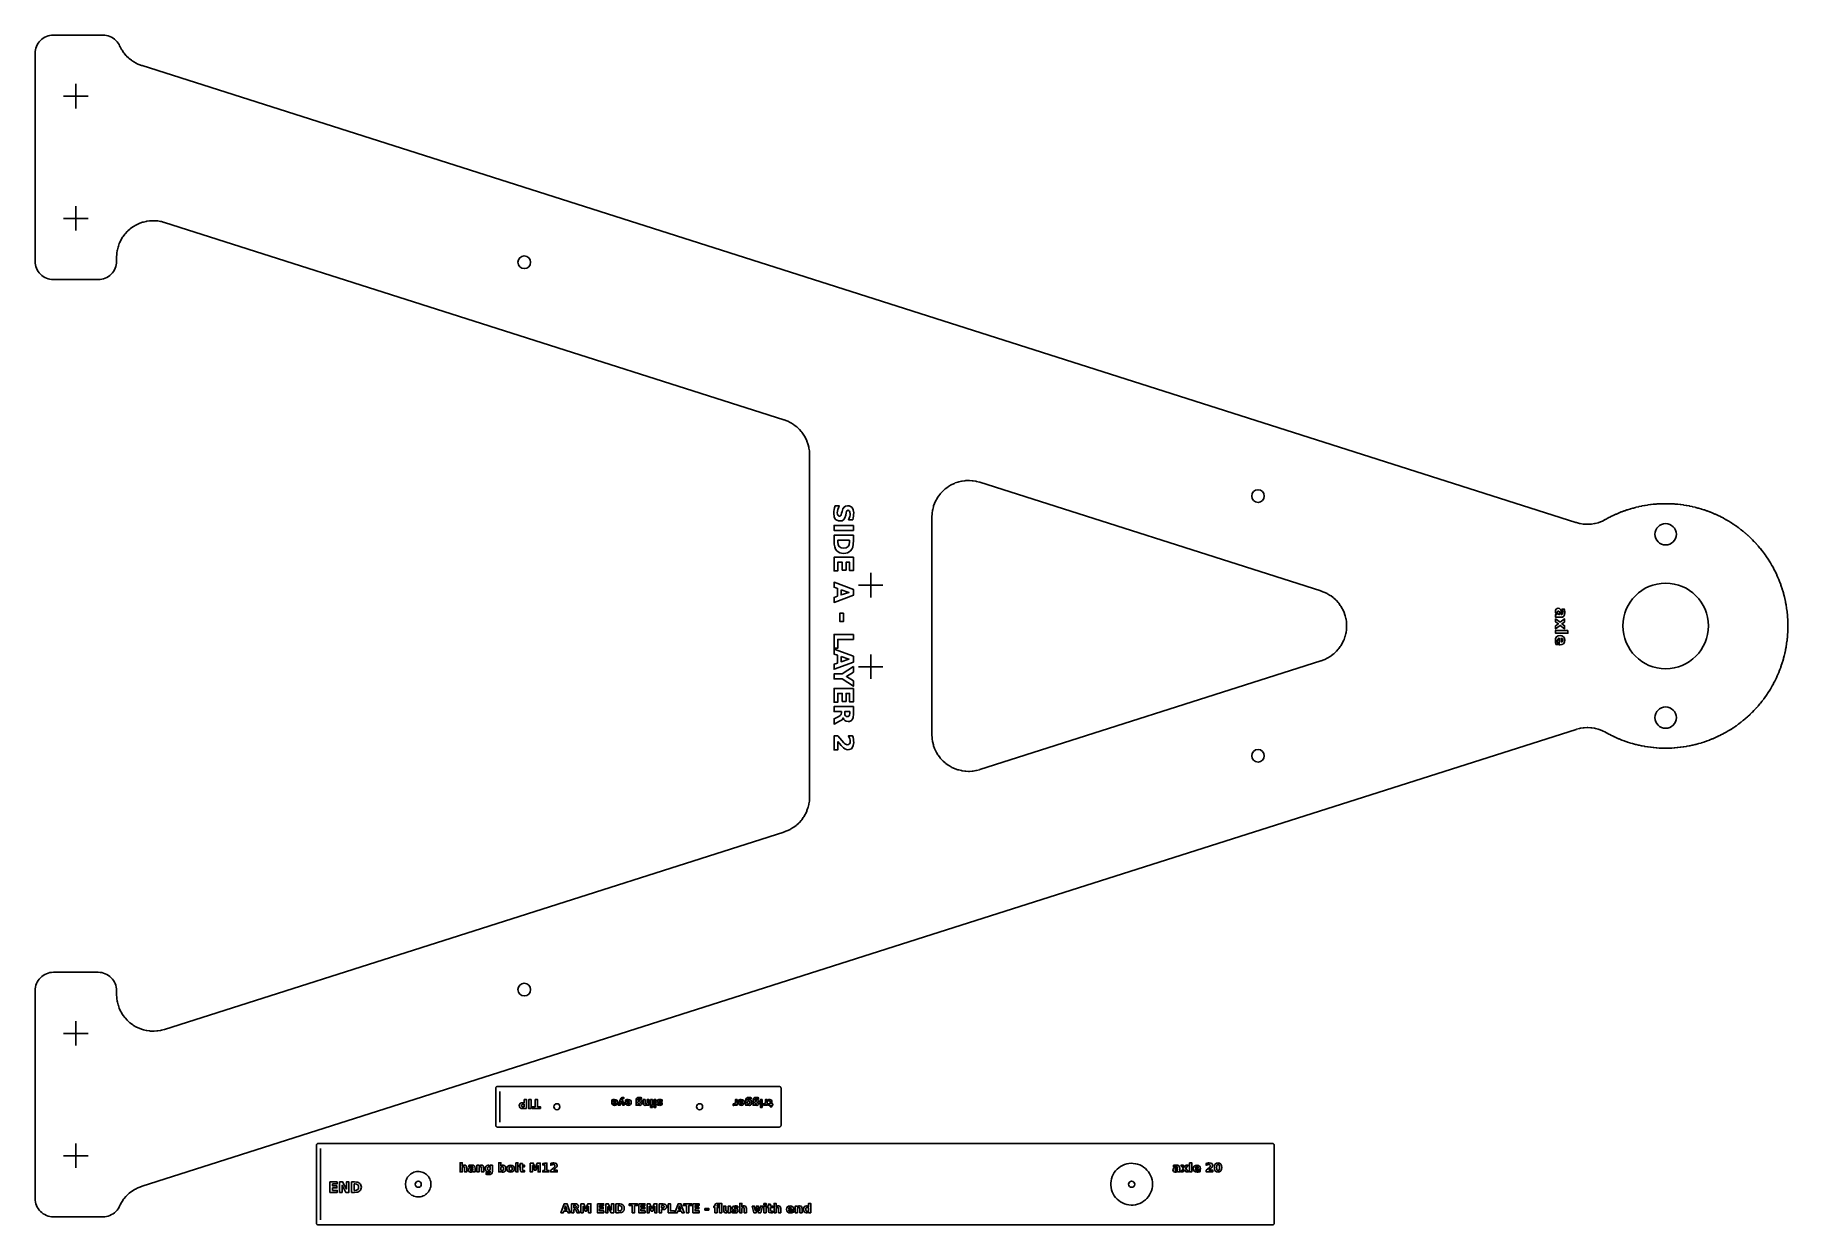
# Model space of a CAD drawing. Header units: millimetres. Extents: x 20 to 880, y 6 to 590.
import ezdxf

# ---------------------------------------------------------------- set-up
doc = ezdxf.new("R2010")
doc.units = ezdxf.units.MM
doc.layers.add('CUT', color=1, linetype='Continuous')
doc.layers.add('ENGRAVE', color=5, linetype='Continuous')

msp = doc.modelspace()

# ---------------------------------------------------------------- linework, layer by layer
at = {"layer": 'CUT'}
for points in [[(61.46, 584.75), (61.47, 584.75), (61.76, 584.14), (62.42, 582.94), (62.66, 582.55), (63.44, 581.42), (63.71, 581.06), (64.6, 580.02), (64.91, 579.69), (65.9, 578.74), (66.24, 578.44), (67.32, 577.6), (67.69, 577.34), (68.85, 576.61), (69.25, 576.39), (70.47, 575.78), (70.89, 575.6), (72.28, 575.08), (72.49, 575), (776, 350.76), (776.22, 350.7), (777.68, 350.31), (778.13, 350.22), (779.5, 350.01), (779.96, 349.96), (781.35, 349.89), (781.81, 349.89), (783.2, 349.96), (783.66, 350.01), (785.03, 350.22), (785.49, 350.32), (786.83, 350.67), (787.27, 350.81), (788.57, 351.3), (789, 351.49), (790.37, 352.17), (790.52, 352.26), (791.57, 352.83), (791.67, 352.89), (791.77, 352.94), (791.86, 352.99), (792.88, 353.52), (792.98, 353.57), (793.07, 353.62), (793.17, 353.67), (794.2, 354.17), (794.3, 354.21), (794.4, 354.26), (794.5, 354.31), (795.54, 354.78), (795.64, 354.83), (795.74, 354.87), (795.84, 354.92), (796.89, 355.37), (796.99, 355.41), (797.09, 355.45), (797.19, 355.49), (798.25, 355.92), (798.36, 355.96), (798.46, 356), (798.56, 356.04), (799.63, 356.43), (799.74, 356.47), (799.84, 356.51), (799.94, 356.55), (801.02, 356.92), (801.13, 356.95), (801.23, 356.99), (801.34, 357.02), (802.43, 357.37), (802.53, 357.4), (802.64, 357.43), (802.74, 357.46), (803.84, 357.78), (803.95, 357.81), (804.05, 357.84), (804.16, 357.87), (805.26, 358.16), (805.37, 358.19), (805.48, 358.21), (805.58, 358.24), (806.69, 358.5), (806.8, 358.53), (806.91, 358.55), (807.02, 358.58), (808.13, 358.81), (808.24, 358.84), (808.35, 358.86), (808.46, 358.88), (809.58, 359.09), (809.69, 359.11), (809.8, 359.12), (809.91, 359.14), (811.03, 359.32), (811.14, 359.34), (811.25, 359.36), (811.36, 359.37), (812.49, 359.53), (812.6, 359.54), (812.71, 359.55), (812.82, 359.57), (813.95, 359.69), (814.06, 359.7), (814.17, 359.72), (814.28, 359.73), (815.42, 359.82), (815.53, 359.83), (815.64, 359.84), (815.75, 359.85), (816.89, 359.92), (817, 359.92), (817.11, 359.93), (817.22, 359.93), (818.36, 359.98), (818.47, 359.98), (818.58, 359.98), (818.69, 359.98), (819.84, 360), (819.95, 360), (820.06, 360), (820.17, 360), (821.31, 359.98), (821.42, 359.98), (821.53, 359.98), (821.64, 359.98), (822.78, 359.93), (822.89, 359.93), (823, 359.92), (823.11, 359.92), (824.25, 359.85), (824.36, 359.84), (824.47, 359.83), (824.58, 359.82), (825.72, 359.73), (825.83, 359.72), (825.94, 359.7), (826.05, 359.69), (827.18, 359.57), (827.29, 359.55), (827.4, 359.54), (827.51, 359.53), (828.64, 359.37), (828.75, 359.36), (828.86, 359.34), (828.97, 359.32), (830.09, 359.14), (830.2, 359.12), (830.31, 359.11), (830.42, 359.09), (831.54, 358.88), (831.65, 358.86), (831.76, 358.84), (831.87, 358.81), (832.98, 358.58), (833.09, 358.55), (833.2, 358.53), (833.31, 358.5), (834.42, 358.24), (834.53, 358.21), (834.63, 358.19), (834.74, 358.16), (835.84, 357.87), (835.95, 357.84), (836.06, 357.81), (836.16, 357.78), (837.26, 357.46), (837.36, 357.43), (837.47, 357.4), (837.58, 357.37), (838.66, 357.02), (838.77, 356.99), (838.87, 356.95), (838.98, 356.92), (840.06, 356.55), (840.16, 356.51), (840.27, 356.47), (840.37, 356.43), (841.44, 356.04), (841.54, 356), (841.65, 355.96), (841.75, 355.92), (842.81, 355.49), (842.91, 355.45), (843.01, 355.41), (843.11, 355.37), (844.16, 354.92), (844.26, 354.87), (844.37, 354.83), (844.47, 354.78), (845.5, 354.31), (845.6, 354.26), (845.7, 354.21), (845.8, 354.17), (846.83, 353.67), (846.93, 353.62), (847.03, 353.57), (847.12, 353.52), (848.14, 352.99), (848.24, 352.94), (848.33, 352.89), (848.43, 352.84), (849.43, 352.29), (849.53, 352.23), (849.62, 352.18), (849.72, 352.12), (850.7, 351.55), (850.8, 351.49), (850.89, 351.43), (850.99, 351.38), (851.96, 350.78), (852.05, 350.72), (852.15, 350.66), (852.24, 350.6), (853.2, 349.98), (853.29, 349.92), (853.38, 349.86), (853.47, 349.79), (854.41, 349.15), (854.5, 349.09), (854.59, 349.02), (854.68, 348.96), (855.61, 348.29), (855.7, 348.22), (855.79, 348.16), (855.87, 348.09), (856.78, 347.4), (856.87, 347.33), (856.96, 347.27), (857.04, 347.2), (857.93, 346.48), (858.02, 346.41), (858.11, 346.34), (858.19, 346.27), (859.06, 345.54), (859.15, 345.47), (859.23, 345.4), (859.32, 345.32), (860.17, 344.57), (860.25, 344.49), (860.33, 344.42), (860.42, 344.34), (861.25, 343.57), (861.33, 343.49), (861.41, 343.42), (861.49, 343.34), (862.31, 342.54), (862.39, 342.46), (862.47, 342.39), (862.54, 342.31), (863.34, 341.49), (863.42, 341.41), (863.49, 341.33), (863.57, 341.25), (864.34, 340.41), (864.42, 340.33), (864.49, 340.25), (864.57, 340.17), (865.32, 339.31), (865.4, 339.23), (865.47, 339.15), (865.54, 339.06), (866.27, 338.19), (866.35, 338.11), (866.42, 338.02), (866.48, 337.93), (867.2, 337.04), (867.27, 336.96), (867.33, 336.87), (867.4, 336.78), (868.09, 335.87), (868.16, 335.79), (868.22, 335.7), (868.29, 335.61), (868.96, 334.68), (869.02, 334.59), (869.09, 334.5), (869.15, 334.41), (869.8, 333.47), (869.86, 333.38), (869.92, 333.29), (869.98, 333.2), (870.6, 332.24), (870.66, 332.15), (870.72, 332.05), (870.78, 331.96), (871.38, 330.99), (871.43, 330.89), (871.49, 330.8), (871.55, 330.7), (872.12, 329.72), (872.18, 329.62), (872.23, 329.53), (872.29, 329.43), (872.84, 328.43), (872.89, 328.33), (872.94, 328.23), (872.99, 328.14), (873.52, 327.12), (873.57, 327.03), (873.62, 326.93), (873.67, 326.83), (874.17, 325.8), (874.22, 325.7), (874.26, 325.6), (874.31, 325.5), (874.78, 324.47), (874.83, 324.36), (874.87, 324.26), (874.92, 324.16), (875.37, 323.11), (875.41, 323.01), (875.45, 322.91), (875.49, 322.81), (875.92, 321.75), (875.96, 321.64), (876, 321.54), (876.04, 321.44), (876.44, 320.37), (876.47, 320.26), (876.51, 320.16), (876.55, 320.06), (876.92, 318.98), (876.95, 318.87), (876.99, 318.77), (877.02, 318.66), (877.37, 317.58), (877.4, 317.47), (877.43, 317.36), (877.46, 317.26), (877.78, 316.16), (877.81, 316.06), (877.84, 315.95), (877.87, 315.84), (878.16, 314.74), (878.19, 314.63), (878.21, 314.52), (878.24, 314.42), (878.5, 313.31), (878.53, 313.2), (878.55, 313.09), (878.58, 312.98), (878.81, 311.87), (878.84, 311.76), (878.86, 311.65), (878.88, 311.54), (879.09, 310.42), (879.11, 310.31), (879.13, 310.2), (879.14, 310.09), (879.32, 308.97), (879.34, 308.86), (879.36, 308.75), (879.37, 308.64), (879.53, 307.51), (879.54, 307.4), (879.55, 307.29), (879.57, 307.18), (879.69, 306.05), (879.71, 305.94), (879.72, 305.83), (879.73, 305.72), (879.82, 304.58), (879.83, 304.47), (879.84, 304.36), (879.85, 304.25), (879.92, 303.11), (879.92, 303), (879.93, 302.89), (879.93, 302.78), (879.98, 301.64), (879.98, 301.53), (879.98, 301.42), (879.98, 301.31), (880, 300.17), (880, 300.06), (880, 299.94), (880, 299.83), (879.98, 298.69), (879.98, 298.58), (879.98, 298.47), (879.98, 298.36), (879.93, 297.22), (879.93, 297.11), (879.92, 297), (879.92, 296.89), (879.85, 295.75), (879.84, 295.64), (879.83, 295.53), (879.82, 295.42), (879.73, 294.28), (879.72, 294.17), (879.71, 294.06), (879.69, 293.95), (879.57, 292.82), (879.55, 292.71), (879.54, 292.6), (879.53, 292.49), (879.37, 291.36), (879.36, 291.25), (879.34, 291.14), (879.32, 291.03), (879.14, 289.91), (879.13, 289.8), (879.11, 289.69), (879.09, 289.58), (878.88, 288.46), (878.86, 288.35), (878.84, 288.24), (878.81, 288.13), (878.58, 287.02), (878.55, 286.91), (878.53, 286.8), (878.5, 286.69), (878.24, 285.58), (878.21, 285.48), (878.19, 285.37), (878.16, 285.26), (877.87, 284.16), (877.84, 284.05), (877.81, 283.94), (877.78, 283.84), (877.46, 282.74), (877.43, 282.64), (877.4, 282.53), (877.37, 282.42), (877.02, 281.34), (876.99, 281.23), (876.95, 281.13), (876.92, 281.02), (876.55, 279.94), (876.51, 279.84), (876.47, 279.74), (876.44, 279.63), (876.04, 278.56), (876, 278.46), (875.96, 278.36), (875.92, 278.25), (875.49, 277.19), (875.45, 277.09), (875.41, 276.99), (875.37, 276.89), (874.92, 275.84), (874.87, 275.74), (874.83, 275.64), (874.78, 275.53), (874.31, 274.5), (874.26, 274.4), (874.22, 274.3), (874.17, 274.2), (873.67, 273.17), (873.62, 273.07), (873.57, 272.97), (873.52, 272.88), (872.99, 271.86), (872.94, 271.77), (872.89, 271.67), (872.84, 271.57), (872.29, 270.57), (872.23, 270.47), (872.18, 270.38), (872.12, 270.28), (871.55, 269.3), (871.49, 269.2), (871.43, 269.11), (871.38, 269.01), (870.78, 268.04), (870.72, 267.95), (870.66, 267.85), (870.6, 267.76), (869.98, 266.8), (869.92, 266.71), (869.86, 266.62), (869.8, 266.53), (869.15, 265.59), (869.09, 265.5), (869.02, 265.41), (868.96, 265.32), (868.29, 264.39), (868.22, 264.3), (868.16, 264.21), (868.09, 264.13), (867.4, 263.22), (867.33, 263.13), (867.27, 263.04), (867.2, 262.96), (866.48, 262.07), (866.42, 261.98), (866.35, 261.89), (866.27, 261.81), (865.54, 260.94), (865.47, 260.85), (865.4, 260.77), (865.32, 260.69), (864.57, 259.83), (864.49, 259.75), (864.42, 259.67), (864.34, 259.59), (863.57, 258.75), (863.49, 258.67), (863.42, 258.59), (863.34, 258.51), (862.54, 257.69), (862.47, 257.61), (862.39, 257.54), (862.31, 257.46), (861.49, 256.66), (861.41, 256.58), (861.33, 256.51), (861.25, 256.43), (860.42, 255.66), (860.33, 255.58), (860.25, 255.51), (860.17, 255.43), (859.32, 254.68), (859.23, 254.6), (859.15, 254.53), (859.06, 254.46), (858.19, 253.73), (858.11, 253.66), (858.02, 253.59), (857.93, 253.52), (857.04, 252.8), (856.96, 252.73), (856.87, 252.67), (856.78, 252.6), (855.87, 251.91), (855.79, 251.84), (855.7, 251.78), (855.61, 251.71), (854.68, 251.04), (854.59, 250.98), (854.5, 250.91), (854.41, 250.85), (853.47, 250.21), (853.38, 250.14), (853.29, 250.08), (853.2, 250.02), (852.24, 249.4), (852.15, 249.34), (852.05, 249.28), (851.96, 249.22), (850.99, 248.62), (850.89, 248.57), (850.8, 248.51), (850.7, 248.45), (849.72, 247.88), (849.62, 247.82), (849.53, 247.77), (849.43, 247.71), (848.43, 247.16), (848.33, 247.11), (848.24, 247.06), (848.14, 247.01), (847.12, 246.48), (847.03, 246.43), (846.93, 246.38), (846.83, 246.33), (845.8, 245.83), (845.7, 245.79), (845.6, 245.74), (845.5, 245.69), (844.47, 245.22), (844.37, 245.17), (844.26, 245.13), (844.16, 245.08), (843.11, 244.63), (843.01, 244.59), (842.91, 244.55), (842.81, 244.51), (841.75, 244.08), (841.65, 244.04), (841.54, 244), (841.44, 243.96), (840.37, 243.57), (840.27, 243.53), (840.16, 243.49), (840.06, 243.45), (838.98, 243.08), (838.87, 243.05), (838.77, 243.01), (838.66, 242.98), (837.58, 242.63), (837.47, 242.6), (837.36, 242.57), (837.26, 242.54), (836.16, 242.22), (836.06, 242.19), (835.95, 242.16), (835.84, 242.13), (834.74, 241.84), (834.63, 241.81), (834.53, 241.79), (834.42, 241.76), (833.31, 241.5), (833.2, 241.47), (833.09, 241.45), (832.98, 241.42), (831.87, 241.19), (831.76, 241.16), (831.65, 241.14), (831.54, 241.12), (830.42, 240.91), (830.31, 240.89), (830.2, 240.88), (830.09, 240.86), (828.97, 240.68), (828.86, 240.66), (828.75, 240.64), (828.64, 240.63), (827.51, 240.47), (827.4, 240.46), (827.29, 240.45), (827.18, 240.43), (826.05, 240.31), (825.94, 240.3), (825.83, 240.28), (825.72, 240.27), (824.58, 240.18), (824.47, 240.17), (824.36, 240.16), (824.25, 240.15), (823.11, 240.08), (823, 240.08), (822.89, 240.07), (822.78, 240.07), (821.64, 240.02), (821.53, 240.02), (821.42, 240.02), (821.31, 240.02), (820.17, 240), (820.06, 240), (819.95, 240), (819.84, 240), (818.69, 240.02), (818.58, 240.02), (818.47, 240.02), (818.36, 240.02), (817.22, 240.07), (817.11, 240.07), (817, 240.08), (816.89, 240.08), (815.75, 240.15), (815.64, 240.16), (815.53, 240.17), (815.42, 240.18), (814.28, 240.27), (814.17, 240.28), (814.06, 240.3), (813.95, 240.31), (812.82, 240.43), (812.71, 240.45), (812.6, 240.46), (812.49, 240.47), (811.36, 240.63), (811.25, 240.64), (811.14, 240.66), (811.03, 240.68), (809.91, 240.86), (809.8, 240.88), (809.69, 240.89), (809.58, 240.91), (808.46, 241.12), (808.35, 241.14), (808.24, 241.16), (808.13, 241.19), (807.02, 241.42), (806.91, 241.45), (806.8, 241.47), (806.69, 241.5), (805.58, 241.76), (805.48, 241.79), (805.37, 241.81), (805.26, 241.84), (804.16, 242.13), (804.05, 242.16), (803.95, 242.19), (803.84, 242.22), (802.74, 242.54), (802.64, 242.57), (802.53, 242.6), (802.43, 242.63), (801.34, 242.98), (801.23, 243.01), (801.13, 243.05), (801.02, 243.08), (799.94, 243.45), (799.84, 243.49), (799.74, 243.53), (799.63, 243.57), (798.56, 243.96), (798.46, 244), (798.36, 244.04), (798.25, 244.08), (797.19, 244.51), (797.09, 244.55), (796.99, 244.59), (796.89, 244.63), (795.84, 245.08), (795.74, 245.13), (795.64, 245.17), (795.54, 245.22), (794.5, 245.69), (794.4, 245.74), (794.3, 245.79), (794.2, 245.83), (793.17, 246.33), (793.07, 246.38), (792.98, 246.43), (792.88, 246.48), (791.86, 247.01), (791.77, 247.06), (791.67, 247.11), (791.57, 247.16), (790.65, 247.67), (790.63, 247.68), (790.41, 247.8), (789.07, 248.47), (788.64, 248.66), (787.34, 249.15), (786.9, 249.29), (785.56, 249.64), (785.11, 249.74), (783.73, 249.95), (783.27, 250), (781.89, 250.07), (781.42, 250.07), (780.04, 250), (779.58, 249.95), (778.2, 249.74), (777.75, 249.65), (776.29, 249.26), (776.07, 249.2), (460, 148.52), (72.49, 25), (72.28, 24.92), (70.89, 24.4), (70.47, 24.22), (69.25, 23.61), (68.85, 23.39), (67.69, 22.66), (67.32, 22.4), (66.24, 21.56), (65.9, 21.26), (64.91, 20.31), (64.6, 19.98), (63.71, 18.94), (63.44, 18.58), (62.66, 17.45), (62.42, 17.06), (61.76, 15.86), (61.47, 15.25), (61.46, 15.25), (61.2, 14.7), (60.74, 13.95), (60.22, 13.25), (59.62, 12.6), (58.97, 12.02), (58.26, 11.5), (57.51, 11.05), (56.71, 10.68), (55.89, 10.38), (55.04, 10.17), (54.17, 10.04), (53.29, 10), (29, 10), (28.12, 10.04), (27.24, 10.17), (26.39, 10.39), (25.56, 10.69), (24.76, 11.06), (24, 11.52), (23.29, 12.04), (22.64, 12.64), (22.04, 13.29), (21.52, 14), (21.06, 14.76), (20.69, 15.56), (20.39, 16.39), (20.17, 17.24), (20.04, 18.12), (20, 19), (20, 121), (20.04, 121.88), (20.17, 122.76), (20.39, 123.61), (20.69, 124.44), (21.06, 125.24), (21.52, 126), (22.04, 126.71), (22.64, 127.36), (23.29, 127.96), (24, 128.48), (24.76, 128.94), (25.56, 129.31), (26.39, 129.61), (27.24, 129.83), (28.12, 129.96), (29, 130), (51, 130), (51.88, 129.96), (52.76, 129.83), (53.61, 129.61), (54.44, 129.31), (55.24, 128.94), (56, 128.48), (56.71, 127.96), (57.36, 127.36), (57.96, 126.71), (58.48, 126), (58.94, 125.24), (59.32, 124.44), (59.61, 123.61), (59.83, 122.76), (59.96, 121.88), (60, 121), (60, 119.23), (60.01, 119), (60.08, 117.56), (60.12, 117.12), (60.32, 115.8), (60.41, 115.36), (60.73, 114.07), (60.86, 113.64), (61.32, 112.39), (61.49, 111.98), (62.06, 110.77), (62.27, 110.38), (62.96, 109.24), (63.21, 108.87), (64.01, 107.8), (64.3, 107.46), (65.2, 106.48), (65.51, 106.16), (66.51, 105.27), (66.85, 104.99), (67.93, 104.21), (68.3, 103.96), (69.45, 103.28), (69.85, 103.08), (71.06, 102.52), (71.47, 102.35), (72.73, 101.91), (73.16, 101.79), (74.46, 101.48), (74.89, 101.39), (76.21, 101.21), (76.66, 101.17), (77.99, 101.12), (78.44, 101.13), (79.77, 101.21), (80.21, 101.26), (81.53, 101.47), (81.96, 101.57), (83.36, 101.94), (83.57, 102), (387.36, 198.83), (387.57, 198.9), (388.9, 199.4), (389.3, 199.57), (390.48, 200.15), (390.86, 200.36), (391.98, 201.04), (392.34, 201.29), (393.38, 202.08), (393.72, 202.36), (394.68, 203.25), (394.98, 203.56), (395.86, 204.54), (396.13, 204.88), (396.9, 205.94), (397.14, 206.3), (397.81, 207.43), (398.01, 207.81), (398.57, 209), (398.73, 209.4), (399.17, 210.64), (399.29, 211.06), (399.61, 212.33), (399.69, 212.76), (399.88, 214.05), (399.93, 214.49), (400, 215.91), (400, 216.12), (400, 383.88), (400, 384.09), (399.93, 385.51), (399.88, 385.95), (399.69, 387.24), (399.61, 387.67), (399.29, 388.94), (399.17, 389.36), (398.73, 390.6), (398.57, 391), (398.01, 392.19), (397.81, 392.57), (397.14, 393.7), (396.9, 394.06), (396.13, 395.12), (395.86, 395.46), (394.98, 396.44), (394.68, 396.75), (393.72, 397.64), (393.38, 397.92), (392.34, 398.71), (391.98, 398.96), (390.86, 399.64), (390.48, 399.85), (389.3, 400.43), (388.9, 400.6), (387.57, 401.1), (387.36, 401.17), (83.57, 498), (83.36, 498.06), (81.96, 498.43), (81.53, 498.53), (80.21, 498.74), (79.77, 498.79), (78.44, 498.87), (77.99, 498.88), (76.66, 498.83), (76.21, 498.79), (74.89, 498.61), (74.46, 498.52), (73.16, 498.21), (72.73, 498.09), (71.47, 497.65), (71.06, 497.48), (69.85, 496.92), (69.45, 496.72), (68.3, 496.04), (67.93, 495.79), (66.85, 495.01), (66.51, 494.73), (65.51, 493.84), (65.2, 493.52), (64.3, 492.54), (64.01, 492.2), (63.21, 491.13), (62.96, 490.76), (62.27, 489.62), (62.06, 489.23), (61.49, 488.02), (61.32, 487.61), (60.86, 486.36), (60.73, 485.93), (60.41, 484.64), (60.32, 484.2), (60.12, 482.88), (60.08, 482.44), (60.01, 481), (60, 480.77), (60, 479), (59.96, 478.12), (59.83, 477.24), (59.61, 476.39), (59.32, 475.56), (58.94, 474.76), (58.48, 474), (57.96, 473.29), (57.36, 472.64), (56.71, 472.04), (56, 471.52), (55.24, 471.06), (54.44, 470.69), (53.61, 470.39), (52.76, 470.17), (51.88, 470.04), (51, 470), (29, 470), (28.12, 470.04), (27.24, 470.17), (26.39, 470.39), (25.56, 470.69), (24.76, 471.06), (24, 471.52), (23.29, 472.04), (22.64, 472.64), (22.04, 473.29), (21.52, 474), (21.06, 474.76), (20.69, 475.56), (20.39, 476.39), (20.17, 477.24), (20.04, 478.12), (20, 479), (20, 581), (20.04, 581.88), (20.17, 582.76), (20.39, 583.61), (20.69, 584.44), (21.06, 585.24), (21.52, 586), (22.04, 586.71), (22.64, 587.36), (23.29, 587.96), (24, 588.48), (24.76, 588.94), (25.56, 589.31), (26.39, 589.61), (27.24, 589.83), (28.12, 589.96), (29, 590), (53.29, 590), (54.17, 589.96), (55.04, 589.83), (55.89, 589.62), (56.71, 589.32), (57.51, 588.95), (58.26, 588.5), (58.97, 587.98), (59.62, 587.4), (60.22, 586.75), (60.74, 586.05), (61.2, 585.3), (61.46, 584.75)], [(650.85, 282.82), (651.05, 282.89), (652.38, 283.38), (652.78, 283.56), (653.96, 284.13), (654.34, 284.34), (655.46, 285.03), (655.82, 285.27), (656.86, 286.07), (657.2, 286.35), (658.16, 287.23), (658.47, 287.55), (659.34, 288.52), (659.61, 288.86), (660.39, 289.92), (660.63, 290.29), (661.29, 291.41), (661.5, 291.8), (662.05, 292.99), (662.22, 293.39), (662.65, 294.62), (662.78, 295.04), (663.09, 296.31), (663.18, 296.74), (663.37, 298.04), (663.41, 298.47), (663.47, 299.78), (663.47, 300.22), (663.41, 301.53), (663.37, 301.96), (663.18, 303.26), (663.09, 303.69), (662.78, 304.96), (662.65, 305.38), (662.22, 306.61), (662.05, 307.01), (661.5, 308.2), (661.29, 308.59), (660.63, 309.71), (660.39, 310.08), (659.61, 311.14), (659.34, 311.48), (658.47, 312.45), (658.16, 312.77), (657.2, 313.65), (656.86, 313.93), (655.82, 314.73), (655.46, 314.97), (654.34, 315.66), (653.96, 315.87), (652.78, 316.44), (652.38, 316.62), (651.05, 317.11), (650.85, 317.18), (483.57, 370.5), (483.36, 370.56), (481.96, 370.93), (481.53, 371.03), (480.21, 371.24), (479.77, 371.29), (478.44, 371.37), (477.99, 371.38), (476.66, 371.33), (476.21, 371.29), (474.89, 371.11), (474.46, 371.02), (473.16, 370.71), (472.73, 370.59), (471.47, 370.15), (471.06, 369.98), (469.85, 369.42), (469.45, 369.22), (468.3, 368.54), (467.93, 368.29), (466.85, 367.51), (466.51, 367.23), (465.51, 366.34), (465.2, 366.02), (464.3, 365.04), (464.01, 364.7), (463.21, 363.63), (462.96, 363.26), (462.27, 362.12), (462.06, 361.73), (461.49, 360.52), (461.32, 360.11), (460.86, 358.86), (460.73, 358.43), (460.41, 357.14), (460.32, 356.7), (460.12, 355.38), (460.08, 354.94), (460.01, 353.5), (460, 353.27), (460, 246.73), (460.01, 246.5), (460.08, 245.06), (460.12, 244.62), (460.32, 243.3), (460.41, 242.86), (460.73, 241.57), (460.86, 241.14), (461.32, 239.89), (461.49, 239.48), (462.06, 238.27), (462.27, 237.88), (462.96, 236.74), (463.21, 236.37), (464.01, 235.3), (464.3, 234.96), (465.2, 233.98), (465.51, 233.66), (466.51, 232.77), (466.85, 232.49), (467.93, 231.71), (468.3, 231.46), (469.45, 230.78), (469.85, 230.58), (471.06, 230.02), (471.47, 229.85), (472.73, 229.41), (473.16, 229.29), (474.46, 228.98), (474.89, 228.89), (476.21, 228.71), (476.66, 228.67), (477.99, 228.62), (478.44, 228.63), (479.77, 228.71), (480.21, 228.76), (481.53, 228.97), (481.96, 229.07), (483.36, 229.44), (483.57, 229.5), (650.85, 282.82)], [(385, 74), (385.1, 74), (385.2, 73.98), (385.29, 73.96), (385.38, 73.92), (385.47, 73.88), (385.56, 73.83), (385.63, 73.77), (385.71, 73.71), (385.77, 73.63), (385.83, 73.56), (385.88, 73.47), (385.92, 73.38), (385.96, 73.29), (385.98, 73.2), (386, 73.1), (386, 73), (386, 55), (386, 54.9), (385.98, 54.8), (385.96, 54.71), (385.92, 54.62), (385.88, 54.53), (385.83, 54.44), (385.77, 54.37), (385.71, 54.29), (385.63, 54.23), (385.56, 54.17), (385.47, 54.12), (385.38, 54.08), (385.29, 54.04), (385.2, 54.02), (385.1, 54), (385, 54), (247, 54), (246.9, 54), (246.8, 54.02), (246.71, 54.04), (246.62, 54.08), (246.53, 54.12), (246.44, 54.17), (246.37, 54.23), (246.29, 54.29), (246.23, 54.37), (246.17, 54.44), (246.12, 54.53), (246.08, 54.62), (246.04, 54.71), (246.02, 54.8), (246, 54.9), (246, 55), (246, 73), (246, 73.1), (246.02, 73.2), (246.04, 73.29), (246.08, 73.38), (246.12, 73.47), (246.17, 73.56), (246.23, 73.63), (246.29, 73.71), (246.37, 73.77), (246.44, 73.83), (246.53, 73.88), (246.62, 73.92), (246.71, 73.96), (246.8, 73.98), (246.9, 74), (247, 74), (385, 74)], [(159, 6), (158.9, 6), (158.8, 6.02), (158.71, 6.04), (158.62, 6.08), (158.53, 6.12), (158.44, 6.17), (158.37, 6.23), (158.29, 6.29), (158.23, 6.37), (158.17, 6.44), (158.12, 6.53), (158.08, 6.62), (158.04, 6.71), (158.02, 6.8), (158, 6.9), (158, 7), (158, 45), (158, 45.1), (158.02, 45.2), (158.04, 45.29), (158.08, 45.38), (158.12, 45.47), (158.17, 45.56), (158.23, 45.63), (158.29, 45.71), (158.37, 45.77), (158.44, 45.83), (158.53, 45.88), (158.62, 45.92), (158.71, 45.96), (158.8, 45.98), (158.9, 46), (159, 46), (627, 46), (627.1, 46), (627.2, 45.98), (627.29, 45.96), (627.38, 45.92), (627.47, 45.88), (627.56, 45.83), (627.63, 45.77), (627.71, 45.71), (627.77, 45.63), (627.83, 45.56), (627.88, 45.47), (627.92, 45.38), (627.96, 45.29), (627.98, 45.2), (628, 45.1), (628, 45), (628, 7), (628, 6.9), (627.98, 6.8), (627.96, 6.71), (627.92, 6.62), (627.88, 6.53), (627.83, 6.44), (627.77, 6.37), (627.71, 6.29), (627.63, 6.23), (627.56, 6.17), (627.47, 6.12), (627.38, 6.08), (627.29, 6.04), (627.2, 6.02), (627.1, 6), (627, 6), (159, 6)]]:
    msp.add_lwpolyline(points, close=True, dxfattribs=at)
for centre, radius in [((260, 478.5), 3.1), ((620, 363.75), 3.1), ((820, 345), 5.25), ((820, 300), 21), ((820, 255), 5.25), ((620, 236.25), 3.1), ((260, 121.5), 3.1), ((276, 64), 1.5), ((346, 64), 1.5), ((208, 26), 1.5), ((558, 26), 1.5)]:
    msp.add_circle(centre, radius, dxfattribs=at)
at = {"layer": 'ENGRAVE'}
for points in [[(34, 560), (46, 560)], [(40, 566), (40, 554)], [(34, 500), (46, 500)], [(40, 506), (40, 494)], [(424, 320), (436, 320)], [(430, 326), (430, 314)], [(430, 286), (430, 274)], [(424, 280), (436, 280)], [(40, 106), (40, 94)], [(34, 100), (46, 100)], [(248, 71.5), (248, 56.5)], [(40, 46), (40, 34)], [(160, 8.5), (160, 43.5)], [(34, 40), (46, 40)]]:
    msp.add_lwpolyline(points, dxfattribs=at)
for points in [[(421.18, 352.12), (419.17, 352.12), (419.48, 352.89), (419.7, 353.64), (419.83, 354.37), (419.88, 355.05), (419.82, 355.81), (419.64, 356.34), (419.33, 356.66), (418.89, 356.76), (418.55, 356.69), (418.29, 356.48), (418.1, 356.08), (417.93, 355.45), (417.72, 354.41), (417.32, 353.06), (416.75, 352.17), (415.97, 351.66), (414.91, 351.5), (414.18, 351.56), (413.01, 352.02), (412.58, 352.43), (412.01, 353.6), (411.82, 355.27), (411.86, 356.17), (411.99, 357.08), (412.2, 357.99), (412.5, 358.89), (414.56, 358.89), (414.14, 358), (413.83, 357.14), (413.65, 356.31), (413.59, 355.5), (413.65, 354.8), (413.85, 354.28), (414.18, 353.96), (414.62, 353.85), (415.01, 353.93), (415.3, 354.14), (415.53, 354.57), (415.73, 355.29), (415.94, 356.24), (416.34, 357.47), (416.91, 358.32), (417.7, 358.81), (418.71, 358.98), (419.38, 358.92), (420.47, 358.46), (420.89, 358.06), (421.46, 356.95), (421.65, 355.43), (421.62, 354.64), (421.53, 353.83), (421.38, 352.99), (421.18, 352.12)], [(421.48, 349.35), (421.48, 346.91), (412, 346.91), (412, 349.35), (421.48, 349.35)], [(421.48, 344.52), (421.48, 341.94), (421.4, 340.06), (421.17, 338.72), (420.76, 337.74), (420.13, 336.91), (419.43, 336.33), (418.64, 335.92), (417.75, 335.68), (416.75, 335.6), (415.73, 335.68), (414.83, 335.92), (414.04, 336.33), (413.35, 336.91), (412.72, 337.75), (412.31, 338.74), (412.08, 340.07), (412, 341.94), (412, 344.52), (421.48, 344.52)], [(419.63, 342.07), (413.85, 342.07), (413.85, 341.2), (414.03, 339.88), (414.59, 338.91), (415.5, 338.32), (416.75, 338.12), (417.99, 338.31), (418.89, 338.91), (419.45, 339.87), (419.63, 341.2), (419.63, 342.07)], [(421.48, 333.72), (421.48, 327.13), (419.63, 327.13), (419.63, 331.28), (417.87, 331.28), (417.87, 327.38), (416.02, 327.38), (416.02, 331.28), (413.85, 331.28), (413.85, 326.99), (412, 326.99), (412, 333.72), (421.48, 333.72)], [(413.73, 314.57), (413.73, 318.39), (412, 318.99), (412, 321.45), (421.48, 317.94), (421.48, 315.02), (412, 311.51), (412, 313.97), (413.73, 314.57)], [(415.49, 317.78), (415.49, 315.18), (419.26, 316.48), (415.49, 317.78)], [(416.67, 306.22), (416.67, 302.24), (414.82, 302.24), (414.82, 306.22), (416.67, 306.22)], [(768.5, 304.23), (766, 304.23), (766, 305.64), (766.65, 305.64), (766.3, 305.94), (766.07, 306.27), (765.93, 306.66), (765.89, 307.13), (765.99, 307.74), (766.28, 308.23), (766.74, 308.55), (767.31, 308.65), (767.98, 308.52), (768.44, 308.13), (768.71, 307.45), (768.8, 306.46), (768.8, 305.64), (768.91, 305.64), (769.2, 305.7), (769.4, 305.9), (769.51, 306.24), (769.55, 306.72), (769.53, 307.15), (769.46, 307.55), (769.35, 307.93), (769.19, 308.27), (770.26, 308.27), (770.35, 307.82), (770.42, 307.37), (770.47, 306.92), (770.48, 306.46), (770.36, 305.44), (770.01, 304.75), (769.4, 304.36), (768.5, 304.23)], [(768.24, 301.82), (770.38, 303.4), (770.38, 301.92), (769.08, 301.03), (770.38, 300.12), (770.38, 298.64), (768.25, 300.22), (766, 298.56), (766, 300.04), (767.38, 301.03), (766, 302), (766, 303.48), (768.24, 301.82)], [(767.97, 306.37), (767.93, 306.75), (767.82, 307.02), (767.64, 307.19), (767.38, 307.24), (767.15, 307.2), (766.97, 307.07), (766.85, 306.85), (766.82, 306.57), (766.89, 306.21), (767.1, 305.91), (767.42, 305.71), (767.81, 305.64), (767.97, 305.64), (767.97, 306.37)], [(421.48, 295.81), (421.48, 293.37), (413.85, 293.37), (413.85, 289.08), (412, 289.08), (412, 295.81), (421.48, 295.81)], [(768.2, 290.66), (767.8, 290.66), (767.8, 293.93), (767.37, 293.81), (767.06, 293.57), (766.88, 293.21), (766.82, 292.72), (766.85, 292.27), (766.95, 291.82), (767.11, 291.35), (767.34, 290.86), (766.27, 290.86), (766.1, 291.36), (765.98, 291.86), (765.91, 292.35), (765.89, 292.85), (766.04, 293.9), (766.49, 294.7), (767.22, 295.19), (768.18, 295.35), (769.14, 295.19), (769.87, 294.71), (770.33, 293.94), (770.48, 292.93), (770.33, 292), (769.86, 291.28), (769.13, 290.81), (768.2, 290.66)], [(772.08, 297.77), (772.08, 296.37), (766, 296.37), (766, 297.77), (772.08, 297.77)], [(768.66, 292.1), (769.02, 292.15), (769.31, 292.33), (769.49, 292.6), (769.55, 292.94), (769.49, 293.3), (769.32, 293.6), (769.04, 293.8), (768.66, 293.91), (768.66, 292.1)], [(413.73, 281.78), (413.73, 285.6), (412, 286.2), (412, 288.66), (421.48, 285.15), (421.48, 282.23), (412, 278.72), (412, 281.18), (413.73, 281.78)], [(415.49, 284.99), (415.49, 282.39), (419.26, 283.69), (415.49, 284.99)], [(421.48, 280.03), (421.48, 277.36), (418.1, 275.2), (421.48, 273.04), (421.48, 270.36), (415.99, 273.97), (412, 273.97), (412, 276.42), (415.99, 276.42), (421.48, 280.03)], [(421.48, 269.3), (421.48, 262.7), (419.63, 262.7), (419.63, 266.85), (417.87, 266.85), (417.87, 262.95), (416.02, 262.95), (416.02, 266.85), (413.85, 266.85), (413.85, 262.56), (412, 262.56), (412, 269.3), (421.48, 269.3)], [(415.59, 257.97), (412, 257.97), (412, 260.42), (421.48, 260.42), (421.48, 256.68), (421.32, 255.06), (420.85, 253.94), (420.49, 253.56), (419.5, 253.12), (418.86, 253.07), (418.01, 253.18), (417.32, 253.52), (416.8, 254.09), (416.43, 254.89), (416.24, 254.41), (415.91, 253.99), (415.41, 253.59), (414.69, 253.19), (412, 251.86), (412, 254.46), (414.35, 255.62), (414.95, 255.97), (415.33, 256.33), (415.52, 256.74), (415.59, 257.28), (415.59, 257.97)], [(417.28, 256.94), (417.35, 256.29), (417.56, 255.84), (417.94, 255.59), (418.5, 255.51), (419.06, 255.59), (419.43, 255.84), (419.64, 256.29), (419.71, 256.94), (419.71, 257.97), (417.28, 257.97), (417.28, 256.94)], [(413.8, 243.33), (413.8, 239.16), (412, 239.16), (412, 246.05), (413.8, 246.05), (416.85, 242.59), (417.27, 242.18), (417.67, 241.9), (418.08, 241.74), (418.5, 241.68), (419.1, 241.79), (419.57, 242.13), (419.88, 242.65), (419.98, 243.32), (419.92, 243.92), (419.74, 244.57), (419.43, 245.27), (419.01, 246.02), (421.09, 246.02), (421.33, 245.2), (421.5, 244.39), (421.61, 243.59), (421.65, 242.81), (421.46, 241.3), (420.9, 240.16), (420.49, 239.75), (419.44, 239.28), (418.81, 239.22), (418.06, 239.32), (417.37, 239.62), (416.58, 240.24), (415.57, 241.3), (413.8, 243.33)], [(261.12, 63.13), (259.25, 63.13), (258.51, 63.22), (257.97, 63.5), (257.64, 63.95), (257.52, 64.55), (257.64, 65.16), (257.97, 65.61), (258.51, 65.89), (259.25, 65.98), (260, 65.98), (260, 67.5), (261.12, 67.5), (261.12, 63.13)], [(260, 63.94), (260, 65.16), (259.37, 65.16), (259.08, 65.12), (258.87, 65.01), (258.73, 64.81), (258.69, 64.55), (258.73, 64.29), (258.87, 64.1), (259.08, 63.98), (259.37, 63.94), (260, 63.94)], [(263.36, 63.13), (262.23, 63.13), (262.23, 67.5), (263.36, 67.5), (263.36, 63.13)], [(267.97, 63.13), (263.94, 63.13), (263.94, 63.98), (265.39, 63.98), (265.39, 67.5), (266.52, 67.5), (266.52, 63.98), (267.97, 63.98), (267.97, 63.13)], [(302.92, 66.13), (302.92, 66.37), (304.96, 66.37), (304.89, 66.64), (304.74, 66.84), (304.51, 66.95), (304.21, 66.99), (303.93, 66.97), (303.64, 66.91), (303.35, 66.8), (303.05, 66.66), (303.05, 67.33), (303.36, 67.44), (303.67, 67.51), (303.98, 67.56), (304.29, 67.57), (304.95, 67.48), (305.44, 67.19), (305.75, 66.74), (305.85, 66.14), (305.75, 65.54), (305.45, 65.08), (304.97, 64.8), (304.34, 64.7), (303.76, 64.8), (303.3, 65.09), (303.01, 65.54), (302.92, 66.13)], [(303.82, 65.84), (303.85, 65.61), (303.96, 65.43), (304.13, 65.32), (304.34, 65.28), (304.57, 65.32), (304.75, 65.42), (304.88, 65.6), (304.95, 65.84), (303.82, 65.84)], [(309.26, 64.77), (308.39, 64.77), (307.66, 66.62), (307.03, 64.77), (306.16, 64.77), (307.31, 67.76), (307.49, 68.15), (307.71, 68.4), (307.98, 68.53), (308.32, 68.58), (308.82, 68.58), (308.82, 68.01), (308.55, 68.01), (308.36, 67.99), (308.23, 67.93), (308.14, 67.84), (308.07, 67.68), (308.05, 67.6), (309.26, 64.77)], [(309.57, 66.13), (309.57, 66.37), (311.61, 66.37), (311.54, 66.64), (311.39, 66.84), (311.16, 66.95), (310.86, 66.99), (310.58, 66.97), (310.29, 66.91), (310, 66.8), (309.7, 66.66), (309.7, 67.33), (310.01, 67.44), (310.32, 67.51), (310.63, 67.56), (310.94, 67.57), (311.6, 67.48), (312.09, 67.19), (312.4, 66.74), (312.5, 66.14), (312.4, 65.54), (312.1, 65.08), (311.62, 64.8), (310.99, 64.7), (310.41, 64.8), (309.95, 65.09), (309.66, 65.54), (309.57, 66.13)], [(310.47, 65.84), (310.5, 65.61), (310.61, 65.43), (310.78, 65.32), (310.99, 65.28), (311.22, 65.32), (311.4, 65.42), (311.53, 65.6), (311.6, 65.84), (310.47, 65.84)], [(315.76, 67.04), (315.95, 67.24), (316.15, 67.39), (316.39, 67.47), (316.66, 67.5), (317.11, 67.4), (317.49, 67.11), (317.73, 66.66), (317.81, 66.1), (317.73, 65.54), (317.49, 65.1), (317.11, 64.8), (316.66, 64.7), (316.39, 64.73), (316.15, 64.82), (315.95, 64.96), (315.76, 65.17), (315.76, 64.77), (314.88, 64.77), (314.88, 67.22), (314.98, 67.81), (315.29, 68.23), (315.8, 68.49), (316.5, 68.58), (316.75, 68.57), (317, 68.54), (317.24, 68.49), (317.48, 68.42), (317.48, 67.74), (317.25, 67.85), (317.03, 67.94), (316.81, 67.98), (316.59, 68), (316.21, 67.95), (315.96, 67.81), (315.81, 67.57), (315.76, 67.22), (315.76, 67.04)], [(316.33, 65.33), (316.57, 65.38), (316.76, 65.54), (316.87, 65.78), (316.91, 66.1), (316.87, 66.43), (316.76, 66.67), (316.58, 66.82), (316.33, 66.86), (316.09, 66.81), (315.91, 66.66), (315.79, 66.42), (315.76, 66.1), (315.79, 65.78), (315.91, 65.54), (316.09, 65.38), (316.33, 65.33)], [(318.43, 65.84), (318.43, 67.5), (319.31, 67.5), (319.31, 67.23), (319.31, 66.23), (319.31, 65.93), (319.32, 65.74), (319.34, 65.62), (319.38, 65.54), (319.44, 65.46), (319.52, 65.41), (319.61, 65.37), (319.72, 65.36), (319.96, 65.41), (320.15, 65.57), (320.26, 65.82), (320.3, 66.15), (320.3, 67.5), (321.18, 67.5), (321.18, 64.77), (320.3, 64.77), (320.3, 65.17), (320.1, 64.96), (319.88, 64.81), (319.65, 64.73), (319.39, 64.7), (318.98, 64.77), (318.67, 64.99), (318.49, 65.35), (318.43, 65.84)], [(322.89, 64.77), (322.02, 64.77), (322.02, 67.5), (322.89, 67.5), (322.89, 64.77)], [(322.89, 63.7), (322.02, 63.7), (322.02, 64.41), (322.89, 64.41), (322.89, 63.7)], [(324.6, 63.7), (323.73, 63.7), (323.73, 67.5), (324.6, 67.5), (324.6, 63.7)], [(325.44, 64.85), (325.44, 65.51), (325.72, 65.41), (325.99, 65.34), (326.24, 65.3), (326.48, 65.28), (326.7, 65.3), (326.85, 65.34), (326.94, 65.42), (326.97, 65.53), (326.95, 65.63), (326.88, 65.7), (326.75, 65.74), (326.55, 65.78), (326.4, 65.8), (325.83, 65.91), (325.49, 66.08), (325.32, 66.33), (325.26, 66.69), (325.34, 67.08), (325.58, 67.35), (325.98, 67.52), (326.54, 67.57), (326.82, 67.56), (327.11, 67.53), (327.4, 67.47), (327.7, 67.4), (327.7, 66.74), (327.44, 66.85), (327.16, 66.93), (326.89, 66.97), (326.61, 66.99), (326.38, 66.97), (326.22, 66.92), (326.12, 66.83), (326.09, 66.71), (326.11, 66.61), (326.18, 66.53), (326.31, 66.48), (326.54, 66.45), (326.69, 66.43), (327.19, 66.32), (327.51, 66.15), (327.68, 65.91), (327.74, 65.55), (327.67, 65.18), (327.44, 64.91), (327.07, 64.75), (326.53, 64.7), (326.28, 64.71), (326.02, 64.74), (325.74, 64.78), (325.44, 64.85)], [(362.43, 65.51), (362.54, 65.46), (362.66, 65.43), (362.77, 65.41), (362.89, 65.41), (363.18, 65.46), (363.41, 65.62), (363.54, 65.88), (363.59, 66.24), (363.59, 67.5), (364.46, 67.5), (364.46, 64.77), (363.59, 64.77), (363.59, 65.21), (363.41, 64.98), (363.2, 64.82), (362.96, 64.73), (362.68, 64.7), (362.63, 64.7), (362.58, 64.7), (362.52, 64.71), (362.43, 64.72), (362.43, 65.51)], [(365.12, 66.13), (365.12, 66.37), (367.17, 66.37), (367.1, 66.64), (366.94, 66.84), (366.72, 66.95), (366.41, 66.99), (366.13, 66.97), (365.85, 66.91), (365.55, 66.8), (365.25, 66.66), (365.25, 67.33), (365.56, 67.44), (365.87, 67.51), (366.18, 67.56), (366.49, 67.57), (367.15, 67.48), (367.65, 67.19), (367.96, 66.74), (368.06, 66.14), (367.96, 65.54), (367.65, 65.08), (367.17, 64.8), (366.54, 64.7), (365.96, 64.8), (365.51, 65.09), (365.22, 65.54), (365.12, 66.13)], [(366.02, 65.84), (366.06, 65.61), (366.17, 65.43), (366.33, 65.32), (366.55, 65.28), (366.78, 65.32), (366.96, 65.42), (367.09, 65.6), (367.16, 65.84), (366.02, 65.84)], [(369.57, 67.04), (369.76, 67.24), (369.97, 67.39), (370.2, 67.47), (370.47, 67.5), (370.93, 67.4), (371.3, 67.11), (371.54, 66.66), (371.63, 66.1), (371.54, 65.54), (371.3, 65.1), (370.93, 64.8), (370.47, 64.7), (370.2, 64.73), (369.97, 64.82), (369.76, 64.96), (369.57, 65.17), (369.57, 64.77), (368.69, 64.77), (368.69, 67.22), (368.8, 67.81), (369.11, 68.23), (369.62, 68.49), (370.32, 68.58), (370.57, 68.57), (370.81, 68.54), (371.05, 68.49), (371.29, 68.42), (371.29, 67.74), (371.07, 67.85), (370.84, 67.94), (370.62, 67.98), (370.4, 68), (370.03, 67.95), (369.77, 67.81), (369.62, 67.57), (369.57, 67.22), (369.57, 67.04)], [(370.15, 65.33), (370.39, 65.38), (370.57, 65.54), (370.68, 65.78), (370.72, 66.1), (370.68, 66.43), (370.57, 66.67), (370.39, 66.82), (370.15, 66.86), (369.9, 66.81), (369.72, 66.66), (369.61, 66.42), (369.57, 66.1), (369.61, 65.78), (369.72, 65.54), (369.9, 65.38), (370.15, 65.33)], [(373.15, 67.04), (373.34, 67.24), (373.55, 67.39), (373.78, 67.47), (374.05, 67.5), (374.51, 67.4), (374.88, 67.11), (375.12, 66.66), (375.21, 66.1), (375.12, 65.54), (374.88, 65.1), (374.51, 64.8), (374.05, 64.7), (373.78, 64.73), (373.55, 64.82), (373.34, 64.96), (373.15, 65.17), (373.15, 64.77), (372.27, 64.77), (372.27, 67.22), (372.38, 67.81), (372.69, 68.23), (373.2, 68.49), (373.89, 68.58), (374.15, 68.57), (374.39, 68.54), (374.63, 68.49), (374.87, 68.42), (374.87, 67.74), (374.64, 67.85), (374.42, 67.94), (374.2, 67.98), (373.98, 68), (373.61, 67.95), (373.35, 67.81), (373.2, 67.57), (373.15, 67.22), (373.15, 67.04)], [(373.73, 65.33), (373.97, 65.38), (374.15, 65.54), (374.26, 65.78), (374.3, 66.1), (374.26, 66.43), (374.15, 66.67), (373.97, 66.82), (373.73, 66.86), (373.48, 66.81), (373.3, 66.66), (373.19, 66.42), (373.15, 66.1), (373.19, 65.78), (373.3, 65.54), (373.48, 65.38), (373.73, 65.33)], [(376.72, 64.77), (375.85, 64.77), (375.85, 67.5), (376.72, 67.5), (376.72, 64.77)], [(376.72, 63.7), (375.85, 63.7), (375.85, 64.41), (376.72, 64.41), (376.72, 63.7)], [(377.16, 65.51), (377.27, 65.46), (377.39, 65.43), (377.5, 65.41), (377.62, 65.41), (377.91, 65.46), (378.13, 65.62), (378.27, 65.88), (378.32, 66.24), (378.32, 67.5), (379.19, 67.5), (379.19, 64.77), (378.32, 64.77), (378.32, 65.21), (378.14, 64.98), (377.93, 64.82), (377.69, 64.73), (377.41, 64.7), (377.36, 64.7), (377.31, 64.7), (377.25, 64.71), (377.16, 64.72), (377.16, 65.51)], [(380.63, 63.99), (380.63, 64.77), (379.72, 64.77), (379.72, 65.39), (380.63, 65.39), (380.63, 66.55), (380.61, 66.71), (380.55, 66.81), (380.44, 66.86), (380.25, 66.87), (379.8, 66.87), (379.8, 67.5), (380.55, 67.5), (380.99, 67.45), (381.28, 67.28), (381.45, 66.99), (381.5, 66.55), (381.5, 65.39), (381.93, 65.39), (381.93, 64.77), (381.5, 64.77), (381.5, 63.99), (380.63, 63.99)], [(231.8, 34), (231.8, 32), (230.75, 32), (230.75, 32.33), (230.75, 33.52), (230.74, 33.89), (230.73, 34.12), (230.7, 34.25), (230.66, 34.35), (230.59, 34.44), (230.5, 34.51), (230.38, 34.56), (230.26, 34.57), (229.96, 34.51), (229.74, 34.32), (229.6, 34.01), (229.55, 33.61), (229.55, 32), (228.5, 32), (228.5, 36.56), (229.55, 36.56), (229.55, 34.8), (229.8, 35.05), (230.06, 35.22), (230.34, 35.33), (230.65, 35.36), (231.15, 35.27), (231.51, 35.01), (231.73, 34.58), (231.8, 34)], [(235.85, 33.87), (235.85, 32), (234.79, 32), (234.79, 32.49), (234.57, 32.23), (234.32, 32.05), (234.02, 31.95), (233.67, 31.91), (233.21, 31.99), (232.85, 32.21), (232.61, 32.55), (232.53, 32.98), (232.63, 33.48), (232.93, 33.83), (233.44, 34.03), (234.17, 34.1), (234.79, 34.1), (234.79, 34.18), (234.74, 34.4), (234.59, 34.55), (234.34, 34.63), (233.98, 34.66), (233.66, 34.65), (233.36, 34.6), (233.08, 34.51), (232.82, 34.39), (232.82, 35.19), (233.15, 35.27), (233.49, 35.32), (233.83, 35.35), (234.17, 35.36), (234.94, 35.27), (235.45, 35.01), (235.75, 34.55), (235.85, 33.87)], [(240.12, 34), (240.12, 32), (239.07, 32), (239.07, 32.33), (239.07, 33.53), (239.06, 33.89), (239.05, 34.12), (239.02, 34.25), (238.98, 34.35), (238.91, 34.44), (238.82, 34.51), (238.7, 34.56), (238.58, 34.57), (238.28, 34.51), (238.06, 34.32), (237.92, 34.01), (237.87, 33.61), (237.87, 32), (236.82, 32), (236.82, 35.28), (237.87, 35.28), (237.87, 34.8), (238.12, 35.05), (238.38, 35.22), (238.66, 35.33), (238.97, 35.36), (239.47, 35.27), (239.83, 35.01), (240.05, 34.58), (240.12, 34)], [(243.33, 32.56), (243.1, 32.31), (242.85, 32.13), (242.57, 32.03), (242.25, 32), (241.7, 32.12), (241.25, 32.47), (240.96, 33.01), (240.86, 33.68), (240.96, 34.35), (241.25, 34.88), (241.7, 35.24), (242.25, 35.35), (242.57, 35.32), (242.85, 35.22), (243.1, 35.05), (243.33, 34.79), (243.33, 35.28), (244.38, 35.28), (244.38, 32.33), (244.26, 31.63), (243.88, 31.12), (243.27, 30.81), (242.43, 30.71), (242.13, 30.72), (241.84, 30.75), (241.55, 30.81), (241.26, 30.9), (241.26, 31.71), (241.53, 31.57), (241.8, 31.48), (242.07, 31.42), (242.33, 31.4), (242.78, 31.46), (243.09, 31.62), (243.27, 31.91), (243.33, 32.33), (243.33, 32.56)], [(242.64, 34.6), (242.35, 34.54), (242.13, 34.36), (241.99, 34.07), (241.95, 33.68), (241.99, 33.28), (242.12, 32.99), (242.34, 32.82), (242.64, 32.76), (242.93, 32.82), (243.15, 33), (243.28, 33.29), (243.33, 33.68), (243.28, 34.07), (243.15, 34.36), (242.93, 34.54), (242.64, 34.6)], [(248.53, 34.8), (248.76, 35.05), (249.01, 35.22), (249.29, 35.33), (249.62, 35.36), (250.17, 35.24), (250.61, 34.88), (250.9, 34.33), (251, 33.64), (250.9, 32.95), (250.61, 32.4), (250.17, 32.04), (249.62, 31.91), (249.29, 31.95), (249.01, 32.05), (248.76, 32.23), (248.53, 32.47), (248.53, 32), (247.48, 32), (247.48, 36.56), (248.53, 36.56), (248.53, 34.8)], [(249.22, 32.68), (249.52, 32.74), (249.74, 32.92), (249.87, 33.22), (249.92, 33.64), (249.87, 34.05), (249.74, 34.35), (249.52, 34.54), (249.22, 34.6), (248.93, 34.54), (248.71, 34.35), (248.57, 34.05), (248.53, 33.64), (248.57, 33.23), (248.71, 32.92), (248.93, 32.74), (249.22, 32.68)], [(253.33, 35.36), (254.09, 35.25), (254.66, 34.9), (255.01, 34.36), (255.13, 33.64), (255.01, 32.92), (254.66, 32.37), (254.09, 32.03), (253.33, 31.91), (252.58, 32.03), (252.01, 32.37), (251.65, 32.92), (251.53, 33.64), (251.65, 34.36), (252.01, 34.9), (252.58, 35.25), (253.33, 35.36)], [(253.33, 34.61), (253.03, 34.55), (252.8, 34.36), (252.67, 34.05), (252.62, 33.64), (252.67, 33.22), (252.8, 32.91), (253.03, 32.73), (253.33, 32.66), (253.64, 32.73), (253.86, 32.91), (254, 33.22), (254.04, 33.64), (254, 34.05), (253.86, 34.36), (253.64, 34.55), (253.33, 34.61)], [(255.9, 36.56), (256.94, 36.56), (256.94, 32), (255.9, 32), (255.9, 36.56)], [(259.1, 36.21), (259.1, 35.28), (260.18, 35.28), (260.18, 34.53), (259.1, 34.53), (259.1, 33.14), (259.12, 32.95), (259.19, 32.83), (259.32, 32.77), (259.55, 32.75), (260.09, 32.75), (260.09, 32), (259.19, 32), (258.66, 32.06), (258.31, 32.26), (258.11, 32.61), (258.05, 33.14), (258.05, 34.53), (257.53, 34.53), (257.53, 35.28), (258.05, 35.28), (258.05, 36.21), (259.1, 36.21)], [(262.96, 36.37), (264.39, 36.37), (265.39, 34.03), (266.39, 36.37), (267.82, 36.37), (267.82, 32), (266.76, 32), (266.76, 35.2), (265.75, 32.84), (265.03, 32.84), (264.03, 35.2), (264.03, 32), (262.96, 32), (262.96, 36.37)], [(269.08, 32.78), (270.08, 32.78), (270.08, 35.61), (269.05, 35.4), (269.05, 36.16), (270.07, 36.37), (271.14, 36.37), (271.14, 32.78), (272.14, 32.78), (272.14, 32), (269.08, 32), (269.08, 32.78)], [(274.28, 32.83), (276.2, 32.83), (276.2, 32), (273.03, 32), (273.03, 32.83), (274.62, 34.24), (274.81, 34.43), (274.94, 34.62), (275.02, 34.8), (275.04, 35), (274.99, 35.28), (274.83, 35.49), (274.59, 35.64), (274.29, 35.68), (274.01, 35.65), (273.71, 35.57), (273.38, 35.43), (273.04, 35.23), (273.04, 36.2), (273.42, 36.31), (273.79, 36.39), (274.16, 36.44), (274.52, 36.45), (275.22, 36.37), (275.74, 36.11), (276.07, 35.69), (276.18, 35.14), (276.13, 34.8), (275.99, 34.48), (275.7, 34.12), (275.21, 33.65), (274.28, 32.83)], [(568.25, 26), (568.19, 27.09), (568.02, 28.17), (567.73, 29.22), (567.33, 30.24), (566.83, 31.2), (566.23, 32.11), (565.53, 32.95), (564.75, 33.71), (563.89, 34.39), (562.97, 34.97), (561.99, 35.44), (560.96, 35.81), (559.9, 36.07), (558.82, 36.22), (557.73, 36.25), (556.64, 36.16), (555.57, 35.96), (554.52, 35.64), (553.52, 35.22), (552.56, 34.69), (551.67, 34.06), (550.85, 33.34), (550.11, 32.54), (549.46, 31.67), (548.9, 30.73), (548.45, 29.73), (548.11, 28.7), (547.88, 27.63), (547.76, 26.55), (547.76, 25.45), (547.88, 24.37), (548.11, 23.3), (548.45, 22.27), (548.9, 21.27), (549.46, 20.33), (550.11, 19.46), (550.85, 18.66), (551.67, 17.94), (552.56, 17.31), (553.52, 16.78), (554.52, 16.36), (555.57, 16.04), (556.64, 15.84), (557.73, 15.75), (558.82, 15.78), (559.9, 15.93), (560.96, 16.19), (561.99, 16.56), (562.97, 17.03), (563.89, 17.61), (564.75, 18.29), (565.53, 19.05), (566.23, 19.89), (566.83, 20.8), (567.33, 21.76), (567.73, 22.78), (568.02, 23.83), (568.19, 24.91), (568.25, 26)], [(581.58, 33.87), (581.58, 32), (580.52, 32), (580.52, 32.49), (580.3, 32.23), (580.04, 32.05), (579.75, 31.95), (579.4, 31.91), (578.94, 31.99), (578.58, 32.21), (578.34, 32.55), (578.26, 32.98), (578.36, 33.48), (578.65, 33.83), (579.16, 34.03), (579.9, 34.1), (580.52, 34.1), (580.52, 34.18), (580.47, 34.4), (580.32, 34.55), (580.07, 34.63), (579.71, 34.66), (579.39, 34.65), (579.08, 34.6), (578.8, 34.51), (578.54, 34.39), (578.54, 35.19), (578.88, 35.27), (579.22, 35.32), (579.56, 35.35), (579.9, 35.36), (580.67, 35.27), (581.18, 35.01), (581.48, 34.55), (581.58, 33.87)], [(583.38, 33.68), (582.2, 35.28), (583.31, 35.28), (583.98, 34.31), (584.66, 35.28), (585.77, 35.28), (584.59, 33.68), (585.83, 32), (584.72, 32), (583.98, 33.04), (583.25, 32), (582.14, 32), (583.38, 33.68)], [(586.42, 36.56), (587.47, 36.56), (587.47, 32), (586.42, 32), (586.42, 36.56)], [(591.75, 33.65), (591.75, 33.35), (589.3, 33.35), (589.39, 33.03), (589.57, 32.8), (589.84, 32.66), (590.21, 32.61), (590.54, 32.64), (590.89, 32.71), (591.24, 32.83), (591.6, 33.01), (591.6, 32.2), (591.23, 32.08), (590.86, 31.99), (590.48, 31.93), (590.11, 31.91), (589.32, 32.03), (588.73, 32.37), (588.36, 32.91), (588.23, 33.64), (588.35, 34.35), (588.72, 34.9), (589.29, 35.24), (590.05, 35.36), (590.75, 35.24), (591.29, 34.89), (591.64, 34.35), (591.75, 33.65)], [(590.68, 34), (590.63, 34.27), (590.5, 34.48), (590.3, 34.62), (590.05, 34.66), (589.77, 34.62), (589.55, 34.49), (589.4, 34.28), (589.31, 34), (590.68, 34)], [(595.86, 32.83), (597.79, 32.83), (597.79, 32), (594.61, 32), (594.61, 32.83), (596.21, 34.24), (596.39, 34.43), (596.52, 34.62), (596.6, 34.8), (596.62, 35), (596.57, 35.28), (596.42, 35.49), (596.18, 35.64), (595.87, 35.68), (595.59, 35.65), (595.29, 35.57), (594.97, 35.43), (594.62, 35.23), (594.62, 36.2), (595, 36.31), (595.37, 36.39), (595.74, 36.44), (596.1, 36.45), (596.8, 36.37), (597.32, 36.11), (597.65, 35.69), (597.76, 35.14), (597.71, 34.8), (597.57, 34.48), (597.29, 34.12), (596.8, 33.65), (595.86, 32.83)], [(602.2, 34.18), (602.08, 33.22), (601.73, 32.51), (601.16, 32.06), (600.4, 31.91), (599.63, 32.06), (599.06, 32.51), (598.71, 33.22), (598.6, 34.18), (598.71, 35.15), (599.06, 35.86), (599.63, 36.31), (600.4, 36.45), (601.16, 36.31), (601.73, 35.86), (602.08, 35.15), (602.2, 34.18)], [(601.07, 34.19), (601.03, 34.89), (600.92, 35.35), (600.71, 35.6), (600.4, 35.68), (600.09, 35.6), (599.88, 35.35), (599.76, 34.89), (599.72, 34.19), (599.76, 33.48), (599.88, 33.02), (600.09, 32.77), (600.4, 32.68), (600.71, 32.77), (600.91, 33.02), (601.03, 33.48), (601.07, 34.19)], [(164.64, 27.1), (168.19, 27.1), (168.19, 26.11), (165.96, 26.11), (165.96, 25.16), (168.06, 25.16), (168.06, 24.16), (165.96, 24.16), (165.96, 22.99), (168.27, 22.99), (168.27, 22), (164.64, 22), (164.64, 27.1)], [(169.43, 27.1), (170.89, 27.1), (172.75, 23.6), (172.75, 27.1), (174, 27.1), (174, 22), (172.53, 22), (170.67, 25.5), (170.67, 22), (169.43, 22), (169.43, 27.1)], [(175.28, 27.1), (176.67, 27.1), (177.68, 27.06), (178.4, 26.94), (178.93, 26.71), (179.38, 26.38), (179.69, 26), (179.91, 25.58), (180.04, 25.1), (180.08, 24.56), (180.04, 24.01), (179.91, 23.53), (179.69, 23.1), (179.38, 22.73), (178.93, 22.39), (178.39, 22.17), (177.67, 22.04), (176.67, 22), (175.28, 22), (175.28, 27.1)], [(176.6, 26.11), (176.6, 22.99), (177.07, 22.99), (177.78, 23.09), (178.3, 23.39), (178.62, 23.89), (178.73, 24.56), (178.62, 25.22), (178.3, 25.71), (177.78, 26.01), (177.07, 26.11), (176.6, 26.11)], [(214.25, 26), (214.21, 26.66), (214.11, 27.32), (213.93, 27.96), (213.69, 28.58), (213.38, 29.17), (213.02, 29.73), (212.59, 30.24), (212.12, 30.7), (211.59, 31.11), (211.03, 31.47), (210.43, 31.76), (209.8, 31.98), (209.16, 32.14), (208.5, 32.23), (207.83, 32.25), (207.17, 32.19), (206.52, 32.07), (205.88, 31.88), (205.27, 31.62), (204.68, 31.3), (204.14, 30.92), (203.64, 30.48), (203.19, 29.99), (202.79, 29.46), (202.45, 28.88), (202.18, 28.28), (201.97, 27.64), (201.83, 26.99), (201.76, 26.33), (201.76, 25.67), (201.83, 25.01), (201.97, 24.36), (202.18, 23.72), (202.45, 23.12), (202.79, 22.54), (203.19, 22.01), (203.64, 21.52), (204.14, 21.08), (204.68, 20.7), (205.27, 20.38), (205.88, 20.12), (206.52, 19.93), (207.17, 19.81), (207.83, 19.75), (208.5, 19.77), (209.16, 19.86), (209.8, 20.02), (210.43, 20.24), (211.03, 20.53), (211.59, 20.89), (212.12, 21.3), (212.59, 21.76), (213.02, 22.27), (213.38, 22.83), (213.69, 23.42), (213.93, 24.04), (214.11, 24.68), (214.21, 25.34), (214.25, 26)], [(234.25, 33.48), (233.96, 33.45), (233.75, 33.37), (233.63, 33.23), (233.59, 33.04), (233.62, 32.86), (233.72, 32.72), (233.88, 32.64), (234.09, 32.61), (234.36, 32.67), (234.59, 32.82), (234.74, 33.06), (234.79, 33.36), (234.79, 33.48), (234.25, 33.48)], [(579.97, 33.48), (579.69, 33.45), (579.48, 33.37), (579.36, 33.23), (579.32, 33.04), (579.35, 32.86), (579.45, 32.72), (579.61, 32.64), (579.82, 32.61), (580.09, 32.67), (580.32, 32.82), (580.47, 33.06), (580.52, 33.36), (580.52, 33.48), (579.97, 33.48)], [(281.21, 12.8), (279.44, 12.8), (279.16, 12), (278.03, 12), (279.65, 16.37), (280.99, 16.37), (282.61, 12), (281.48, 12), (281.21, 12.8)], [(279.72, 13.61), (280.92, 13.61), (280.32, 15.35), (279.72, 13.61)], [(284.32, 13.66), (284.32, 12), (283.19, 12), (283.19, 16.37), (284.92, 16.37), (285.67, 16.3), (286.18, 16.08), (286.49, 15.71), (286.59, 15.17), (286.53, 14.77), (286.38, 14.46), (286.11, 14.21), (285.75, 14.04), (285.97, 13.96), (286.16, 13.81), (286.34, 13.57), (286.53, 13.24), (287.14, 12), (285.94, 12), (285.41, 13.09), (285.25, 13.36), (285.08, 13.53), (284.89, 13.63), (284.64, 13.66), (284.32, 13.66)], [(284.8, 14.43), (285.1, 14.47), (285.31, 14.57), (285.42, 14.74), (285.46, 15), (285.42, 15.26), (285.31, 15.43), (285.1, 15.52), (284.8, 15.56), (284.32, 15.56), (284.32, 14.43), (284.8, 14.43)], [(287.81, 16.37), (289.25, 16.37), (290.25, 14.03), (291.25, 16.37), (292.68, 16.37), (292.68, 12), (291.61, 12), (291.61, 15.2), (290.61, 12.84), (289.89, 12.84), (288.88, 15.2), (288.88, 12), (287.81, 12), (287.81, 16.37)], [(295.87, 16.37), (298.92, 16.37), (298.92, 15.52), (297, 15.52), (297, 14.71), (298.8, 14.71), (298.8, 13.85), (297, 13.85), (297, 12.85), (298.98, 12.85), (298.98, 12), (295.87, 12), (295.87, 16.37)], [(299.97, 16.37), (301.23, 16.37), (302.82, 13.37), (302.82, 16.37), (303.89, 16.37), (303.89, 12), (302.63, 12), (301.04, 15), (301.04, 12), (299.97, 12), (299.97, 16.37)], [(304.99, 16.37), (306.18, 16.37), (307.05, 16.34), (307.67, 16.23), (308.12, 16.04), (308.5, 15.75), (308.77, 15.43), (308.96, 15.07), (309.07, 14.65), (309.11, 14.19), (309.07, 13.72), (308.96, 13.31), (308.77, 12.94), (308.5, 12.62), (308.12, 12.33), (307.66, 12.14), (307.04, 12.04), (306.18, 12), (304.99, 12), (304.99, 16.37)], [(306.12, 15.52), (306.12, 12.85), (306.53, 12.85), (307.14, 12.94), (307.58, 13.2), (307.86, 13.62), (307.95, 14.19), (307.86, 14.76), (307.58, 15.18), (307.14, 15.44), (306.53, 15.52), (306.12, 15.52)], [(311.54, 16.37), (315.57, 16.37), (315.57, 15.52), (314.12, 15.52), (314.12, 12), (313, 12), (313, 15.52), (311.54, 15.52), (311.54, 16.37)], [(316.16, 16.37), (319.2, 16.37), (319.2, 15.52), (317.28, 15.52), (317.28, 14.71), (319.09, 14.71), (319.09, 13.85), (317.28, 13.85), (317.28, 12.85), (319.26, 12.85), (319.26, 12), (316.16, 12), (316.16, 16.37)], [(320.26, 16.37), (321.69, 16.37), (322.69, 14.03), (323.69, 16.37), (325.12, 16.37), (325.12, 12), (324.06, 12), (324.06, 15.2), (323.05, 12.84), (322.33, 12.84), (321.32, 15.2), (321.32, 12), (320.26, 12), (320.26, 16.37)], [(326.23, 16.37), (328.1, 16.37), (328.84, 16.28), (329.38, 16), (329.72, 15.55), (329.83, 14.95), (329.72, 14.34), (329.38, 13.89), (328.84, 13.61), (328.1, 13.52), (327.35, 13.52), (327.35, 12), (326.23, 12), (326.23, 16.37)], [(327.35, 15.56), (327.35, 14.34), (327.98, 14.34), (328.27, 14.38), (328.49, 14.49), (328.62, 14.69), (328.66, 14.95), (328.62, 15.21), (328.49, 15.4), (328.27, 15.52), (327.98, 15.56), (327.35, 15.56)], [(330.62, 16.37), (331.75, 16.37), (331.75, 12.85), (333.73, 12.85), (333.73, 12), (330.62, 12), (330.62, 16.37)], [(337.1, 12.8), (335.34, 12.8), (335.06, 12), (333.93, 12), (335.55, 16.37), (336.89, 16.37), (338.51, 12), (337.38, 12), (337.1, 12.8)], [(335.62, 13.61), (336.82, 13.61), (336.22, 15.35), (335.62, 13.61)], [(338.1, 16.37), (342.13, 16.37), (342.13, 15.52), (340.68, 15.52), (340.68, 12), (339.56, 12), (339.56, 15.52), (338.1, 15.52), (338.1, 16.37)], [(342.72, 16.37), (345.76, 16.37), (345.76, 15.52), (343.85, 15.52), (343.85, 14.71), (345.65, 14.71), (345.65, 13.85), (343.85, 13.85), (343.85, 12.85), (345.83, 12.85), (345.83, 12), (342.72, 12), (342.72, 16.37)], [(348.68, 14.15), (350.52, 14.15), (350.52, 13.3), (348.68, 13.3), (348.68, 14.15)], [(354.79, 16.56), (356.88, 16.56), (356.88, 12), (355.82, 12), (355.82, 15.87), (355.02, 15.87), (354.83, 15.85), (354.71, 15.79), (354.64, 15.68), (354.62, 15.51), (354.62, 15.28), (355.44, 15.28), (355.44, 14.53), (354.62, 14.53), (354.62, 12), (353.57, 12), (353.57, 14.53), (353.05, 14.53), (353.05, 15.28), (353.57, 15.28), (353.57, 15.51), (353.64, 15.98), (353.87, 16.3), (354.25, 16.49), (354.79, 16.56)], [(357.85, 13.28), (357.85, 15.28), (358.9, 15.28), (358.9, 14.95), (358.9, 14.65), (358.9, 14.28), (358.9, 13.95), (358.9, 13.75), (358.9, 13.41), (358.92, 13.18), (358.95, 13.03), (358.99, 12.92), (359.06, 12.83), (359.16, 12.76), (359.27, 12.72), (359.4, 12.71), (359.69, 12.77), (359.91, 12.96), (360.05, 13.26), (360.1, 13.66), (360.1, 15.28), (361.15, 15.28), (361.15, 12), (360.1, 12), (360.1, 12.47), (359.86, 12.22), (359.6, 12.05), (359.32, 11.95), (359.01, 11.91), (358.51, 12), (358.15, 12.26), (357.92, 12.69), (357.85, 13.28)], [(364.72, 15.18), (364.72, 14.38), (364.39, 14.51), (364.07, 14.59), (363.76, 14.65), (363.48, 14.66), (363.22, 14.64), (363.03, 14.59), (362.92, 14.49), (362.89, 14.36), (362.92, 14.25), (363, 14.16), (363.15, 14.11), (363.39, 14.07), (363.58, 14.04), (364.25, 13.9), (364.66, 13.7), (364.87, 13.4), (364.94, 12.97), (364.84, 12.51), (364.55, 12.18), (364.07, 11.98), (363.4, 11.91), (363.07, 11.93), (362.73, 11.97), (362.37, 12.03), (362.01, 12.12), (362.01, 12.92), (362.33, 12.78), (362.66, 12.69), (362.99, 12.63), (363.32, 12.61), (363.59, 12.63), (363.79, 12.7), (363.9, 12.8), (363.94, 12.95), (363.92, 13.07), (363.84, 13.16), (363.68, 13.22), (363.41, 13.27), (363.23, 13.29), (362.63, 13.41), (362.24, 13.61), (362.03, 13.91), (361.96, 14.34), (362.05, 14.79), (362.32, 15.11), (362.77, 15.3), (363.42, 15.36), (363.71, 15.35), (364.02, 15.32), (364.36, 15.26), (364.72, 15.18)], [(369.03, 14), (369.03, 12), (367.97, 12), (367.97, 12.33), (367.97, 13.52), (367.97, 13.89), (367.95, 14.12), (367.93, 14.25), (367.89, 14.35), (367.81, 14.44), (367.72, 14.51), (367.61, 14.56), (367.48, 14.57), (367.19, 14.51), (366.96, 14.32), (366.82, 14.01), (366.78, 13.61), (366.78, 12), (365.73, 12), (365.73, 16.56), (366.78, 16.56), (366.78, 14.8), (367.02, 15.05), (367.28, 15.22), (367.56, 15.33), (367.87, 15.36), (368.37, 15.27), (368.73, 15.01), (368.95, 14.58), (369.03, 14)], [(371.79, 15.28), (372.81, 15.28), (373.36, 13.02), (373.92, 15.28), (374.79, 15.28), (375.35, 13.04), (375.9, 15.28), (376.92, 15.28), (376.05, 12), (374.91, 12), (374.35, 14.26), (373.8, 12), (372.66, 12), (371.79, 15.28)], [(377.63, 16.56), (378.68, 16.56), (378.68, 15.7), (377.63, 15.7), (377.63, 16.56)], [(377.63, 15.28), (378.68, 15.28), (378.68, 12), (377.63, 12), (377.63, 15.28)], [(380.83, 16.21), (380.83, 15.28), (381.91, 15.28), (381.91, 14.53), (380.83, 14.53), (380.83, 13.14), (380.86, 12.95), (380.92, 12.83), (381.06, 12.77), (381.28, 12.75), (381.82, 12.75), (381.82, 12), (380.92, 12), (380.39, 12.06), (380.04, 12.26), (379.85, 12.61), (379.78, 13.14), (379.78, 14.53), (379.26, 14.53), (379.26, 15.28), (379.78, 15.28), (379.78, 16.21), (380.83, 16.21)], [(385.85, 14), (385.85, 12), (384.8, 12), (384.8, 12.33), (384.8, 13.52), (384.79, 13.89), (384.78, 14.12), (384.75, 14.25), (384.71, 14.35), (384.64, 14.44), (384.55, 14.51), (384.43, 14.56), (384.31, 14.57), (384.01, 14.51), (383.79, 14.32), (383.65, 14.01), (383.6, 13.61), (383.6, 12), (382.56, 12), (382.56, 16.56), (383.6, 16.56), (383.6, 14.8), (383.85, 15.05), (384.11, 15.22), (384.39, 15.33), (384.7, 15.36), (385.2, 15.27), (385.56, 15.01), (385.78, 14.58), (385.85, 14)], [(392.19, 13.65), (392.19, 13.35), (389.74, 13.35), (389.82, 13.03), (390, 12.8), (390.28, 12.66), (390.64, 12.61), (390.98, 12.64), (391.32, 12.71), (391.67, 12.83), (392.04, 13.01), (392.04, 12.2), (391.66, 12.08), (391.29, 11.99), (390.92, 11.93), (390.55, 11.91), (389.76, 12.03), (389.16, 12.37), (388.79, 12.91), (388.67, 13.64), (388.79, 14.35), (389.15, 14.9), (389.73, 15.24), (390.49, 15.36), (391.18, 15.24), (391.73, 14.89), (392.07, 14.35), (392.19, 13.65)], [(391.11, 14), (391.07, 14.27), (390.94, 14.48), (390.74, 14.62), (390.48, 14.66), (390.21, 14.62), (389.99, 14.49), (389.83, 14.28), (389.75, 14), (391.11, 14)], [(396.28, 14), (396.28, 12), (395.23, 12), (395.23, 12.33), (395.23, 13.53), (395.22, 13.89), (395.21, 14.12), (395.18, 14.25), (395.14, 14.35), (395.07, 14.44), (394.98, 14.51), (394.86, 14.56), (394.74, 14.57), (394.44, 14.51), (394.22, 14.32), (394.08, 14.01), (394.03, 13.61), (394.03, 12), (392.99, 12), (392.99, 15.28), (394.03, 15.28), (394.03, 14.8), (394.28, 15.05), (394.54, 15.22), (394.82, 15.33), (395.13, 15.36), (395.63, 15.27), (395.99, 15.01), (396.21, 14.58), (396.28, 14)], [(399.49, 14.8), (399.49, 16.56), (400.54, 16.56), (400.54, 12), (399.49, 12), (399.49, 12.47), (399.26, 12.22), (399.01, 12.05), (398.73, 11.95), (398.41, 11.91), (397.86, 12.04), (397.41, 12.4), (397.12, 12.95), (397.02, 13.64), (397.12, 14.33), (397.41, 14.88), (397.86, 15.24), (398.41, 15.36), (398.73, 15.33), (399.01, 15.22), (399.26, 15.05), (399.49, 14.8)], [(398.8, 12.68), (399.09, 12.74), (399.31, 12.92), (399.44, 13.22), (399.49, 13.64), (399.44, 14.05), (399.31, 14.35), (399.09, 14.54), (398.8, 14.6), (398.5, 14.54), (398.29, 14.35), (398.15, 14.05), (398.11, 13.64), (398.15, 13.22), (398.29, 12.92), (398.5, 12.74), (398.8, 12.68)]]:
    msp.add_lwpolyline(points, close=True, dxfattribs=at)

doc.saveas('drawing.dxf')
